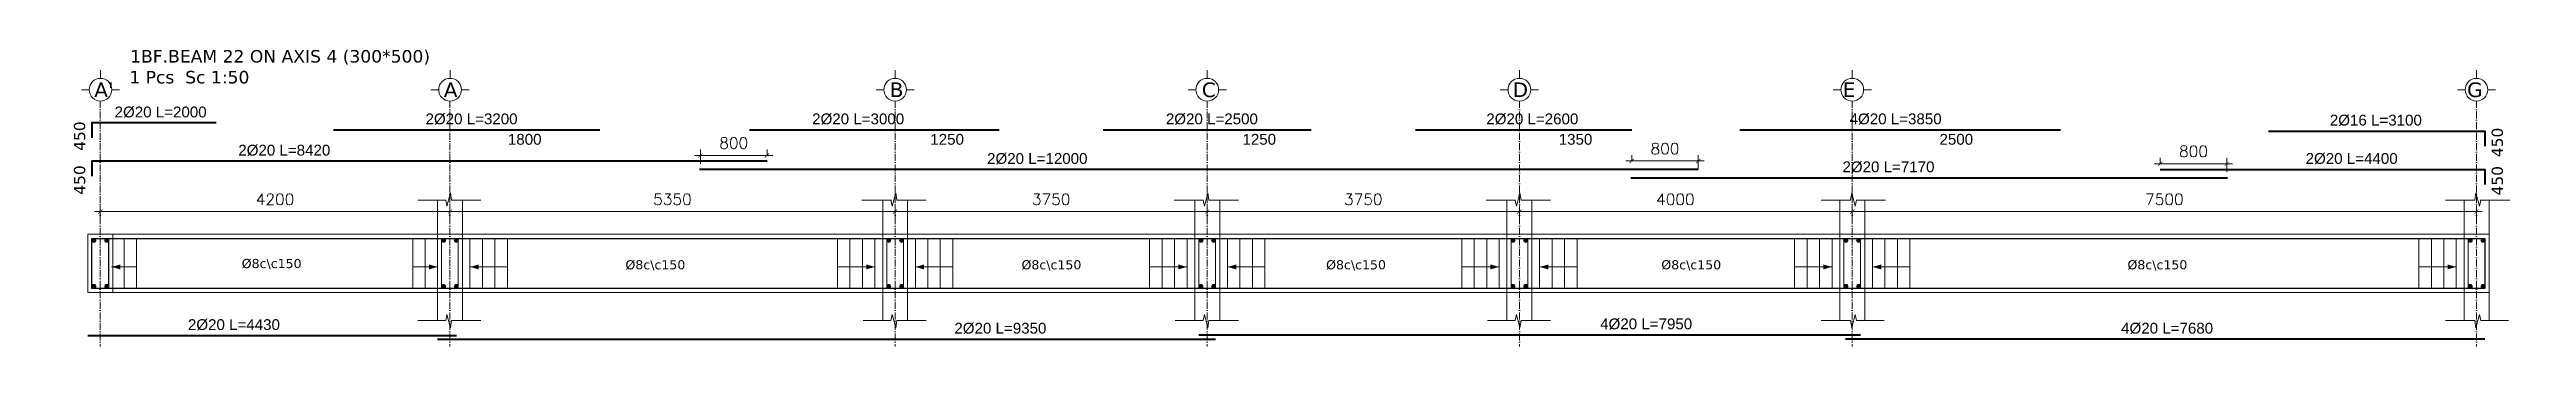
# Model space of a CAD drawing. Header units: inches. Extents: x -17020 to 43805, y -10194 to 123061.
# Drawn here: x -5493 to -2517, y 109737 to 110093 of the extents above; entities that cross this region are included whole.
import ezdxf

# ---------------------------------------------------------------- set-up
doc = ezdxf.new("R2010")
doc.units = ezdxf.units.IN
doc.header["$LTSCALE"] = 0.7
doc.header["$MEASUREMENT"] = 0
doc.linetypes.add('ACAD_ISO10W100', pattern=[18, 12, -3, 0, -3])
doc.layers.get('0').update_dxf_attribs({"lineweight": 13})
doc.layers.get('Defpoints').update_dxf_attribs({"lineweight": 5})
for name, color, linetype, lineweight in [('axis', 254, 'ACAD_ISO10W100', 9), ('BEAM FRAME', 5, 'Continuous', 18), ('COLUMN', 4, 'Continuous', 20), ('elevline', 30, 'Continuous', 20), ('FRAME 070', 5, 'Continuous', 60), ('hatch', 9, 'Continuous', 9), ('renforcment', 141, 'Continuous', 40), ('tex', 3, 'Continuous', 25), ('TEXT', 3, 'Continuous', 25), ('top rein. extension', 50, 'Continuous', 20), ('top renforcment', 7, 'Continuous', 40)]:
    doc.layers.add(name, color=color, linetype=linetype, lineweight=lineweight)
doc.styles.add('100', font='romans.shx', dxfattribs={"height": 13.5})
doc.styles.add('romanc', font='verdana.ttf', dxfattribs={"height": 250})
doc.styles.get("Standard").update_dxf_attribs({"font": 'arial.ttf', "height": 13})
doc.dimstyles.new('100', dxfattribs={"dimtxt": 13.5, "dimasz": 5, "dimexe": 7, "dimexo": 7, "dimgap": 8, "dimtad": 1, "dimdec": 0, "dimlfac": 10, "dimzin": 4, "dimdsep": 46, "dimtxsty": '100', "dimblk": 'ARCHTICK', "dimcen": 0.09, "dimdle": 7, "dimclrd": 1, "dimclre": 8, "dimclrt": 2, "dimadec": 0, "dimazin": 1, "dimtfac": 1, "dimtdec": 0, "dimtix": 1, "dimtofl": 0, "dimtmove": 0, "dimatfit": 3, "dimldrblk": 'ARCHTICK', "dimfxl": 0.18, "dimtolj": 1, "dimtzin": 0, "dimlwd": -1, "dimlwe": -1, "dimarcsym": 0})
doc.dimstyles.get("Standard").update_dxf_attribs({"dimtxt": 13, "dimasz": 5, "dimexe": 0.18, "dimexo": 0.0625, "dimgap": 6, "dimtad": 1, "dimdec": 0, "dimlfac": 10, "dimzin": 0, "dimdsep": 46, "dimtxsty": 'Standard', "dimblk": 'ARCHTICK', "dimcen": 0.09, "dimse1": 1, "dimse2": 1, "dimclrd": 1, "dimclre": 7, "dimclrt": 3, "dimadec": 0, "dimazin": 0, "dimtfac": 1, "dimtdec": 0, "dimtix": 1, "dimtofl": 0, "dimtmove": 0, "dimatfit": 3, "dimldrblk": 'ARCHTICK', "dimfxl": 1, "dimtolj": 1, "dimtzin": 0, "dimarcsym": 0})

msp = doc.modelspace()

# ---------------------------------------------------------------- texts
at = {"layer": 'tex', "style": 'romanc'}
for p in [(-5262.46, 109830.79, -33436.19), (-4801.42, 109829.26, -33436.19), (-4325.57, 109829.26, -33436.19), (-3959.59, 109829.26, -33436.19), (-3556.81, 109829.26, -33436.19), (-2996.76, 109829.26, -33436.19)]:
    msp.add_text('%%C8c\\c150', height=11, dxfattribs=at).set_placement(p)
at = {"layer": 'TEXT', "style": 'romanc'}
for s, height, p in [('1BF.BEAM 22 ON AXIS 4 (300*500)', 15, (-5396.48, 110077.75)), ("A'", 17.6, (-5439.68, 110036.22)), ('1 Pcs  Sc 1:50 ', 15, (-5397.5, 110052.66)), ('A', 17.6, (-5019.68, 110036.22)), ('B', 17.6, (-4483.95, 110036.22)), ('C', 17.6, (-4108.95, 110036.22)), ('D', 17.6, (-3735.47, 110036.22)), ('E', 17.6, (-3338.83, 110036.22)), ('G', 17.6, (-2588.76, 110036.22))]:
    msp.add_text(s, height=height, dxfattribs=at).set_placement(p)
for p in [(-5450.53, 109971.66, -73175.05), (-2545.68, 109964.09, -72957.14), (-5450.53, 109918.94, -73175.05), (-2545.68, 109918.03, -72957.14)]:
    msp.add_text('450', height=13.5, rotation=90, dxfattribs=at).set_placement(p)

# ---------------------------------------------------------------- blocks, each defined once
blk = doc.blocks.new('*D1797')
at = {"layer": 'Defpoints', "color": 0, "transparency": 16777216}
for p in [(-4712.3, 109949.2, -167.8), (-3512.4, 109949.2, 33.7), (-3512.4, 109949.2)]:
    blk.add_point(p, dxfattribs=at)
at = {"layer": 'TEXT', "color": 3, "transparency": 16777216, "insert": (-4306.6, 109962.2), "char_height": 13, "attachment_point": 5}
blk.add_mtext('\\A1;2%%C20 L=12000', dxfattribs=at)
blk = doc.blocks.new('_ArchTick')
at = {"color": 0, "linetype": 'ByBlock', "lineweight": 0, "const_width": 0.15}
blk.add_lwpolyline([(-0.5, -0.5), (0.5, 0.5)], dxfattribs=at)
blk = doc.blocks.new('*D1798')
at = {"color": 8, "transparency": 16777216}
for p, q in [((-5012.4, 109892.6), (-5012.4, 109905.6)), ((-4477.4, 109892.3), (-4477.4, 109905.6))]:
    blk.add_line(p, q, dxfattribs=at)
at = {"color": 1, "transparency": 16777216}
blk.add_line((-4470.4, 109898.6), (-5019.4, 109898.6), dxfattribs=at)
at = {"layer": 'Defpoints', "color": 0, "transparency": 16777216}
for p in [(-5012.4, 109898.6), (-5012.4, 109885.6), (-4477.4, 109885.3)]:
    blk.add_point(p, dxfattribs=at)
at = {"color": 1, "transparency": 16777216, "xscale": 5, "yscale": 5, "zscale": 5, "rotation": 180}
blk.add_blockref('_ArchTick', (-5012.4, 109898.6), dxfattribs=at)
at = {"color": 1, "transparency": 16777216, "xscale": 5, "yscale": 5, "zscale": 5}
blk.add_blockref('_ArchTick', (-4477.4, 109898.6), dxfattribs=at)
at = {"color": 2, "transparency": 16777216, "insert": (-4744.9, 109913.4), "char_height": 13.5, "attachment_point": 5, "style": '100'}
blk.add_mtext('\\A1;5350', dxfattribs=at)
blk = doc.blocks.new('*D1799')
at = {"layer": 'Defpoints', "color": 0, "transparency": 16777216}
for p in [(-5473.4, 109959.2, -218.5), (-4631.3, 109959.2, -157.8), (-4631.3, 109959.2)]:
    blk.add_point(p, dxfattribs=at)
at = {"layer": 'TEXT', "color": 3, "transparency": 16777216, "insert": (-5211.3, 109972.2), "char_height": 13, "attachment_point": 5}
blk.add_mtext('\\A1;2%%C20 L=8420', dxfattribs=at)
blk = doc.blocks.new('*D1820')
at = {"color": 1, "transparency": 16777216}
blk.add_line((-4718.3, 109966.2), (-4624.3, 109966.2), dxfattribs=at)
at = {"color": 8, "transparency": 16777216}
for p, q in [((-4711.3, 109956.2), (-4711.3, 109973.2)), ((-4631.3, 109966.2), (-4631.3, 109973.2))]:
    blk.add_line(p, q, dxfattribs=at)
at = {"layer": 'Defpoints', "color": 0, "transparency": 16777216}
for p in [(-4631.3, 109966.2), (-4711.3, 109949.2), (-4631.3, 109959.2)]:
    blk.add_point(p, dxfattribs=at)
at = {"color": 1, "transparency": 16777216, "xscale": 5, "yscale": 5, "zscale": 5, "rotation": 180}
blk.add_blockref('_ArchTick', (-4711.3, 109966.2), dxfattribs=at)
at = {"color": 1, "transparency": 16777216, "xscale": 5, "yscale": 5, "zscale": 5}
blk.add_blockref('_ArchTick', (-4631.3, 109966.2), dxfattribs=at)
at = {"color": 2, "transparency": 16777216, "insert": (-4671.3, 109981), "char_height": 13.5, "attachment_point": 5, "style": '100'}
blk.add_mtext('\\A1;800', dxfattribs=at)
blk = doc.blocks.new('*D1800')
at = {"color": 8, "transparency": 16777216}
for p, q in [((-4102.4, 109892), (-4102.4, 109905.6)), ((-3727.4, 109889.7), (-3727.4, 109905.6))]:
    blk.add_line(p, q, dxfattribs=at)
at = {"color": 1, "transparency": 16777216}
blk.add_line((-4109.4, 109898.6), (-3720.4, 109898.6), dxfattribs=at)
at = {"layer": 'Defpoints', "color": 0, "transparency": 16777216}
for p in [(-4102.4, 109885), (-3727.4, 109898.6), (-3727.4, 109882.7)]:
    blk.add_point(p, dxfattribs=at)
at = {"color": 1, "transparency": 16777216, "xscale": 5, "yscale": 5, "zscale": 5, "rotation": 180}
blk.add_blockref('_ArchTick', (-4102.4, 109898.6), dxfattribs=at)
at = {"color": 1, "transparency": 16777216, "xscale": 5, "yscale": 5, "zscale": 5}
blk.add_blockref('_ArchTick', (-3727.4, 109898.6), dxfattribs=at)
at = {"color": 2, "transparency": 16777216, "insert": (-3914.9, 109913.4), "char_height": 13.5, "attachment_point": 5, "style": '100'}
blk.add_mtext('\\A1;3750', dxfattribs=at)
blk = doc.blocks.new('*D1801')
at = {"layer": 'Defpoints', "color": 0, "transparency": 16777216}
for p in [(-4112.4, 109750.5, -37100.9), (-4112.4, 109750.5), (-3317.4, 109750.5, -13652.7)]:
    blk.add_point(p, dxfattribs=at)
at = {"layer": 'TEXT', "color": 3, "transparency": 16777216, "insert": (-3575, 109763.5), "char_height": 13, "attachment_point": 5}
blk.add_mtext('\\A1;4%%C20 L=7950', dxfattribs=at)
blk = doc.blocks.new('*D1802')
at = {"color": 8, "transparency": 16777216}
for p, q in [((-5432.4, 109892.3), (-5432.4, 109905.6)), ((-5012.4, 109892.5), (-5012.4, 109905.6))]:
    blk.add_line(p, q, dxfattribs=at)
at = {"color": 1, "transparency": 16777216}
blk.add_line((-5439.4, 109898.6), (-5005.4, 109898.6), dxfattribs=at)
at = {"layer": 'Defpoints', "color": 0, "transparency": 16777216}
for p in [(-5432.4, 109885.3), (-5012.4, 109898.6), (-5012.4, 109885.5)]:
    blk.add_point(p, dxfattribs=at)
at = {"color": 1, "transparency": 16777216, "xscale": 5, "yscale": 5, "zscale": 5, "rotation": 180}
blk.add_blockref('_ArchTick', (-5432.4, 109898.6), dxfattribs=at)
at = {"color": 1, "transparency": 16777216, "xscale": 5, "yscale": 5, "zscale": 5}
blk.add_blockref('_ArchTick', (-5012.4, 109898.6), dxfattribs=at)
at = {"color": 2, "transparency": 16777216, "insert": (-5222.4, 109913.4), "char_height": 13.5, "attachment_point": 5, "style": '100'}
blk.add_mtext('\\A1;4200', dxfattribs=at)
blk = doc.blocks.new('*D1803')
at = {"layer": 'Defpoints', "color": 0, "transparency": 16777216}
for p in [(-5027.4, 109745.3, -37100.9), (-5027.4, 109745.3), (-4092.4, 109745.3, -13652.7)]:
    blk.add_point(p, dxfattribs=at)
at = {"layer": 'TEXT', "color": 3, "transparency": 16777216, "insert": (-4350.9, 109758.3), "char_height": 13, "attachment_point": 5}
blk.add_mtext('\\A1;2%%C20 L=9350', dxfattribs=at)
blk = doc.blocks.new('*D1804')
at = {"color": 8, "transparency": 16777216}
for p, q in [((-4477.4, 109892.3), (-4477.4, 109905.6)), ((-4102.4, 109891.1), (-4102.4, 109905.6))]:
    blk.add_line(p, q, dxfattribs=at)
at = {"color": 1, "transparency": 16777216}
blk.add_line((-4484.4, 109898.6), (-4095.4, 109898.6), dxfattribs=at)
at = {"layer": 'Defpoints', "color": 0, "transparency": 16777216}
for p in [(-4477.4, 109885.3), (-4102.4, 109898.6), (-4102.4, 109884.1)]:
    blk.add_point(p, dxfattribs=at)
at = {"color": 1, "transparency": 16777216, "xscale": 5, "yscale": 5, "zscale": 5, "rotation": 180}
blk.add_blockref('_ArchTick', (-4477.4, 109898.6), dxfattribs=at)
at = {"color": 1, "transparency": 16777216, "xscale": 5, "yscale": 5, "zscale": 5}
blk.add_blockref('_ArchTick', (-4102.4, 109898.6), dxfattribs=at)
at = {"color": 2, "transparency": 16777216, "insert": (-4289.9, 109913.4), "char_height": 13.5, "attachment_point": 5, "style": '100'}
blk.add_mtext('\\A1;3750', dxfattribs=at)
blk = doc.blocks.new('*D1805')
at = {"layer": 'Defpoints', "color": 0, "transparency": 16777216}
for p in [(-3593.4, 109939.2, 24.9), (-3593.4, 109939.2), (-2876.4, 109939.2, -167.8)]:
    blk.add_point(p, dxfattribs=at)
at = {"layer": 'TEXT', "color": 3, "transparency": 16777216, "insert": (-3283.9, 109952.2), "char_height": 13, "attachment_point": 5}
blk.add_mtext('\\A1;2%%C20 L=7170', dxfattribs=at)
blk = doc.blocks.new('*D1806')
at = {"layer": 'Defpoints', "color": 0, "transparency": 16777216}
for p in [(-2957.4, 109949.2, -157.8), (-2957.4, 109949.2), (-2517.4, 109949.2, -0.6)]:
    blk.add_point(p, dxfattribs=at)
at = {"layer": 'TEXT', "color": 3, "transparency": 16777216, "insert": (-2727.4, 109962.2), "char_height": 13, "attachment_point": 5}
blk.add_mtext('\\A1;2%%C20 L=4400', dxfattribs=at)
blk = doc.blocks.new('*D1821')
at = {"color": 8, "transparency": 16777216}
for p, q in [((-2957.4, 109956.2), (-2957.4, 109963.2)), ((-2877.4, 109946.2), (-2877.4, 109963.2))]:
    blk.add_line(p, q, dxfattribs=at)
at = {"color": 1, "transparency": 16777216}
blk.add_line((-2870.4, 109956.2), (-2964.4, 109956.2), dxfattribs=at)
at = {"layer": 'Defpoints', "color": 0, "transparency": 16777216}
for p in [(-2957.4, 109956.2), (-2957.4, 109949.2), (-2877.4, 109939.2)]:
    blk.add_point(p, dxfattribs=at)
at = {"color": 1, "transparency": 16777216, "xscale": 5, "yscale": 5, "zscale": 5, "rotation": 180}
blk.add_blockref('_ArchTick', (-2957.4, 109956.2), dxfattribs=at)
at = {"color": 1, "transparency": 16777216, "xscale": 5, "yscale": 5, "zscale": 5}
blk.add_blockref('_ArchTick', (-2877.4, 109956.2), dxfattribs=at)
at = {"color": 2, "transparency": 16777216, "insert": (-2917.4, 109971), "char_height": 13.5, "attachment_point": 5, "style": '100'}
blk.add_mtext('\\A1;800', dxfattribs=at)
blk = doc.blocks.new('*D1807')
at = {"color": 8, "transparency": 16777216}
for p, q in [((-3327.4, 109889.7), (-3327.4, 109905.6)), ((-2577.4, 109891.1), (-2577.4, 109905.6))]:
    blk.add_line(p, q, dxfattribs=at)
at = {"color": 1, "transparency": 16777216}
blk.add_line((-2570.4, 109898.6), (-3334.4, 109898.6), dxfattribs=at)
at = {"layer": 'Defpoints', "color": 0, "transparency": 16777216}
for p in [(-3327.4, 109898.6), (-3327.4, 109882.7), (-2577.4, 109884.1)]:
    blk.add_point(p, dxfattribs=at)
at = {"color": 1, "transparency": 16777216, "xscale": 5, "yscale": 5, "zscale": 5, "rotation": 180}
blk.add_blockref('_ArchTick', (-3327.4, 109898.6), dxfattribs=at)
at = {"color": 1, "transparency": 16777216, "xscale": 5, "yscale": 5, "zscale": 5}
blk.add_blockref('_ArchTick', (-2577.4, 109898.6), dxfattribs=at)
at = {"color": 2, "transparency": 16777216, "insert": (-2952.4, 109913.4), "char_height": 13.5, "attachment_point": 5, "style": '100'}
blk.add_mtext('\\A1;7500', dxfattribs=at)
blk = doc.blocks.new('*D1808')
at = {"layer": 'Defpoints', "color": 0, "transparency": 16777216}
for p in [(-3335.4, 109745.3, -13652.7), (-2567.4, 109745.3, -49467.8), (-2567.4, 109745.3)]:
    blk.add_point(p, dxfattribs=at)
at = {"layer": 'TEXT', "color": 3, "transparency": 16777216, "insert": (-2949.1, 109758.3), "char_height": 13, "attachment_point": 5}
blk.add_mtext('\\A1;4%%C20 L=7680', dxfattribs=at)
blk = doc.blocks.new('*D1809')
at = {"layer": 'Defpoints', "color": 0, "transparency": 16777216}
for p in [(-4227.4, 109996.8, -203.1), (-4227.4, 109996.8), (-3977.4, 109996.8, -189.9)]:
    blk.add_point(p, dxfattribs=at)
at = {"layer": 'TEXT', "color": 3, "transparency": 16777216, "insert": (-4096.8, 110009.8), "char_height": 13, "attachment_point": 5}
blk.add_mtext('\\A1;2%%C20 L=2500', dxfattribs=at)
blk = doc.blocks.new('*D1810')
at = {"layer": 'Defpoints', "color": 0, "transparency": 16777216}
for p in [(-4102.4, 109995.2), (-3977.4, 109995.2), (-3977.4, 109972.8)]:
    blk.add_point(p, dxfattribs=at)
at = {"layer": 'TEXT', "color": 3, "transparency": 16777216, "insert": (-4039.9, 109985.4), "char_height": 13, "attachment_point": 5}
blk.add_mtext('\\A1;1250', dxfattribs=at)
blk = doc.blocks.new('*D1811')
at = {"color": 8, "transparency": 16777216}
for p, q in [((-3727.4, 109889.7), (-3727.4, 109905.6)), ((-3327.4, 109891.1), (-3327.4, 109905.6))]:
    blk.add_line(p, q, dxfattribs=at)
at = {"color": 1, "transparency": 16777216}
blk.add_line((-3320.4, 109898.6), (-3734.4, 109898.6), dxfattribs=at)
at = {"layer": 'Defpoints', "color": 0, "transparency": 16777216}
for p in [(-3727.4, 109898.6), (-3727.4, 109882.7), (-3327.4, 109884.1)]:
    blk.add_point(p, dxfattribs=at)
at = {"color": 1, "transparency": 16777216, "xscale": 5, "yscale": 5, "zscale": 5, "rotation": 180}
blk.add_blockref('_ArchTick', (-3727.4, 109898.6), dxfattribs=at)
at = {"color": 1, "transparency": 16777216, "xscale": 5, "yscale": 5, "zscale": 5}
blk.add_blockref('_ArchTick', (-3327.4, 109898.6), dxfattribs=at)
at = {"color": 2, "transparency": 16777216, "insert": (-3539.9, 109913.4), "char_height": 13.5, "attachment_point": 5, "style": '100'}
blk.add_mtext('\\A1;4000', dxfattribs=at)
blk = doc.blocks.new('*D1812')
at = {"layer": 'Defpoints', "color": 0, "transparency": 16777216}
for p in [(-3462.4, 109996.8, -203.1), (-3462.4, 109996.8), (-3077.4, 109996.8, -189.9)]:
    blk.add_point(p, dxfattribs=at)
at = {"layer": 'TEXT', "color": 3, "transparency": 16777216, "insert": (-3275.3, 110009.8), "char_height": 13, "attachment_point": 5}
blk.add_mtext('\\A1;4%%C20 L=3850', dxfattribs=at)
blk = doc.blocks.new('*D1813')
at = {"layer": 'Defpoints', "color": 0, "transparency": 16777216}
for p in [(-3327.4, 109995.2), (-3077.4, 109995.2), (-3077.4, 109972.8)]:
    blk.add_point(p, dxfattribs=at)
at = {"layer": 'TEXT', "color": 3, "transparency": 16777216, "insert": (-3202.4, 109985.4), "char_height": 13, "attachment_point": 5}
blk.add_mtext('\\A1;2500', dxfattribs=at)
blk = doc.blocks.new('*D1814')
at = {"color": 8, "transparency": 16777216}
for p, q in [((-3592.4, 109959.5), (-3592.4, 109966.5)), ((-3512.4, 109949.5), (-3512.4, 109966.5))]:
    blk.add_line(p, q, dxfattribs=at)
at = {"color": 1, "transparency": 16777216}
blk.add_line((-3505.4, 109959.5), (-3599.4, 109959.5), dxfattribs=at)
at = {"layer": 'Defpoints', "color": 0, "transparency": 16777216}
for p in [(-3592.4, 109959.5), (-3592.4, 109952.5), (-3512.4, 109942.5)]:
    blk.add_point(p, dxfattribs=at)
at = {"color": 1, "transparency": 16777216, "xscale": 5, "yscale": 5, "zscale": 5, "rotation": 180}
blk.add_blockref('_ArchTick', (-3592.4, 109959.5), dxfattribs=at)
at = {"color": 1, "transparency": 16777216, "xscale": 5, "yscale": 5, "zscale": 5}
blk.add_blockref('_ArchTick', (-3512.4, 109959.5), dxfattribs=at)
at = {"color": 2, "transparency": 16777216, "insert": (-3552.4, 109974.2), "char_height": 13.5, "attachment_point": 5, "style": '100'}
blk.add_mtext('\\A1;800', dxfattribs=at)
blk = doc.blocks.new('*D1815')
at = {"layer": 'Defpoints', "color": 0, "transparency": 16777216}
for p in [(-2827.4, 109995.3, -199.4), (-2827.4, 109995.3), (-2517.4, 109995.3, -0.6)]:
    blk.add_point(p, dxfattribs=at)
at = {"layer": 'TEXT', "color": 3, "transparency": 16777216, "insert": (-2698.3, 110008.3), "char_height": 13, "attachment_point": 5}
blk.add_mtext('\\A1;2%%C16 L=3100', dxfattribs=at)
blk = doc.blocks.new('*D1816')
at = {"layer": 'Defpoints', "color": 0, "transparency": 16777216}
for p in [(-3852.4, 109996.8, -203.1), (-3852.4, 109996.8), (-3592.4, 109996.8, -189.9)]:
    blk.add_point(p, dxfattribs=at)
at = {"layer": 'TEXT', "color": 3, "transparency": 16777216, "insert": (-3711.8, 110009.8), "char_height": 13, "attachment_point": 5}
blk.add_mtext('\\A1;2%%C20 L=2600', dxfattribs=at)
blk = doc.blocks.new('*D1817')
at = {"layer": 'Defpoints', "color": 0, "transparency": 16777216}
for p in [(-3727.4, 109995.2), (-3592.4, 109995.2), (-3592.4, 109972.8)]:
    blk.add_point(p, dxfattribs=at)
at = {"layer": 'TEXT', "color": 3, "transparency": 16777216, "insert": (-3659.9, 109985.4), "char_height": 13, "attachment_point": 5}
blk.add_mtext('\\A1;1350', dxfattribs=at)
blk = doc.blocks.new('*D1818')
at = {"layer": 'Defpoints', "color": 0, "transparency": 16777216}
for p in [(-4652.4, 109996.8, -203.1), (-4652.4, 109996.8), (-4352.4, 109996.8, -189.9)]:
    blk.add_point(p, dxfattribs=at)
at = {"layer": 'TEXT', "color": 3, "transparency": 16777216, "insert": (-4521.8, 110009.8), "char_height": 13, "attachment_point": 5}
blk.add_mtext('\\A1;2%%C20 L=3000', dxfattribs=at)
blk = doc.blocks.new('*D1819')
at = {"layer": 'Defpoints', "color": 0, "transparency": 16777216}
for p in [(-4477.4, 109995.2), (-4352.4, 109995.2), (-4352.4, 109972.8)]:
    blk.add_point(p, dxfattribs=at)
at = {"layer": 'TEXT', "color": 3, "transparency": 16777216, "insert": (-4414.9, 109985.4), "char_height": 13, "attachment_point": 5}
blk.add_mtext('\\A1;1250', dxfattribs=at)
blk = doc.blocks.new('*D1793')
at = {"layer": 'Defpoints', "color": 0, "transparency": 16777216}
for p in [(-5493.4, 110005.1, -218.5), (-5293.4, 110005.1, -157.8), (-5293.4, 110005.1)]:
    blk.add_point(p, dxfattribs=at)
at = {"layer": 'TEXT', "color": 3, "transparency": 16777216, "insert": (-5359.9, 110018.1), "char_height": 13, "attachment_point": 5}
blk.add_mtext('\\A1;2%%C20 L=2000', dxfattribs=at)
blk = doc.blocks.new('*D1794')
at = {"layer": 'Defpoints', "color": 0, "transparency": 16777216}
for p in [(-5152.4, 109996.8, -203.1), (-5152.4, 109996.8), (-4832.4, 109996.8, -189.9)]:
    blk.add_point(p, dxfattribs=at)
at = {"layer": 'TEXT', "color": 3, "transparency": 16777216, "insert": (-4986.3, 110009.8), "char_height": 13, "attachment_point": 5}
blk.add_mtext('\\A1;2%%C20 L=3200', dxfattribs=at)
blk = doc.blocks.new('*D1795')
at = {"layer": 'Defpoints', "color": 0, "transparency": 16777216}
for p in [(-5012.4, 109995.2), (-4832.4, 109995.2), (-4832.4, 109972.8)]:
    blk.add_point(p, dxfattribs=at)
at = {"layer": 'TEXT', "color": 3, "transparency": 16777216, "insert": (-4922.4, 109985.4), "char_height": 13, "attachment_point": 5}
blk.add_mtext('\\A1;1800', dxfattribs=at)
blk = doc.blocks.new('*D1796')
at = {"layer": 'Defpoints', "color": 0, "transparency": 16777216}
for p in [(-5447.4, 109749.6, -37100.9), (-5447.4, 109749.6), (-5004.4, 109749.6, -13652.7)]:
    blk.add_point(p, dxfattribs=at)
at = {"layer": 'TEXT', "color": 3, "transparency": 16777216, "insert": (-5271.8, 109762.6), "char_height": 13, "attachment_point": 5}
blk.add_mtext('\\A1;2%%C20 L=4430', dxfattribs=at)

# ---------------------------------------------------------------- dimensions: what is measured, and where the dimension line sits
dim = msp.add_linear_dim(base=(-4631.33, 109966.21), p1=(-4711.33, 109949.21), p2=(-4631.33, 109959.21), angle=180, dimstyle='100')
dim.commit()
dim.dimension.update_dxf_attribs({"geometry": '*D1820', "text_midpoint": (-4671.33, 109980.96)})
for base, p1, p2, picture, middle in [((-3592.35, 109959.47), (-3512.35, 109942.47), (-3592.35, 109952.47), '*D1814', (-3552.35, 109974.22)), ((-2957.38, 109956.21), (-2877.38, 109939.21), (-2957.38, 109949.21), '*D1821', (-2917.38, 109970.96))]:
    dim = msp.add_linear_dim(base=base, p1=p1, p2=p2, dimstyle='100')
    dim.commit()
    dim.dimension.update_dxf_attribs({"geometry": picture, "text_midpoint": middle})
for base, p1, p2, picture, middle in [((-5012.35, 109898.63), (-5432.35, 109885.31), (-5012.35, 109885.52), '*D1802', (-5222.35, 109898.63)), ((-4102.35, 109898.63), (-4477.35, 109885.28), (-4102.35, 109884.06), '*D1804', (-4289.85, 109898.63)), ((-3727.35, 109898.63), (-4102.35, 109885.04), (-3727.35, 109882.72), '*D1800', (-3914.85, 109898.63))]:
    dim = msp.add_linear_dim(base=base, p1=p1, p2=p2, dimstyle='100')
    dim.commit()
    dim.dimension.update_dxf_attribs({"geometry": picture, "text_midpoint": middle, "dimtype": 160})
for base, p1, p2, picture, middle in [((-5012.35, 109898.63), (-4477.35, 109885.28), (-5012.35, 109885.63), '*D1798', (-4744.85, 109898.63)), ((-3727.35, 109898.63), (-3327.35, 109884.06), (-3727.35, 109882.72), '*D1811', (-3539.85, 109898.63)), ((-3327.35, 109898.63), (-2577.35, 109884.06), (-3327.35, 109882.72), '*D1807', (-2952.35, 109898.63))]:
    dim = msp.add_linear_dim(base=base, p1=p1, p2=p2, angle=180, dimstyle='100')
    dim.commit()
    dim.dimension.update_dxf_attribs({"geometry": picture, "text_midpoint": middle, "dimtype": 160})
at = {"layer": 'TEXT'}
for base, p1, p2, angle, text, picture, middle in [((-5293.35, 110005.13), (-5493.35, 110005.13, -218.54), (-5293.35, 110005.13, -157.78), 0, '2%%C20 L=<>', '*D1793', (-5359.87, 110005.13)), ((-5152.35, 109996.76), (-4832.35, 109996.76, -189.88), (-5152.35, 109996.76, -203.15), 180, '2%%C20 L=<>', '*D1794', (-4986.29, 109996.76)), ((-4652.35, 109996.76), (-4352.35, 109996.76, -189.88), (-4652.35, 109996.76, -203.15), 180, '2%%C20 L=<>', '*D1818', (-4521.79, 109996.76)), ((-4227.35, 109996.76), (-3977.35, 109996.76, -189.88), (-4227.35, 109996.76, -203.15), 180, '2%%C20 L=<>', '*D1809', (-4096.79, 109996.76)), ((-3852.35, 109996.76), (-3592.35, 109996.76, -189.88), (-3852.35, 109996.76, -203.15), 180, '2%%C20 L=<>', '*D1816', (-3711.79, 109996.76)), ((-3462.35, 109996.76), (-3077.35, 109996.76, -189.88), (-3462.35, 109996.76, -203.15), 180, '4%%C20 L=<>', '*D1812', (-3275.31, 109996.76)), ((-2827.35, 109995.26), (-2517.35, 109995.26, -0.63), (-2827.35, 109995.26, -199.41), 180, '2%%C16 L=<>', '*D1815', (-2698.25, 109995.26)), ((-4631.33, 109959.21), (-5473.35, 109959.21, -218.54), (-4631.33, 109959.21, -157.78), 0, '2%%C20 L=<>', '*D1799', (-5211.32, 109959.21)), ((-3512.35, 109949.21), (-4712.33, 109949.21, -167.76), (-3512.35, 109949.21, 33.73), 0, '2%%C20 L=<>', '*D1797', (-4306.57, 109949.21)), ((-3593.35, 109939.21), (-2876.38, 109939.21, -167.76), (-3593.35, 109939.21, 24.95), 180, '2%%C20 L=<>', '*D1805', (-3283.93, 109939.21)), ((-2957.38, 109949.21), (-2517.35, 109949.21, -0.63), (-2957.38, 109949.21, -157.78), 180, '2%%C20 L=<>', '*D1806', (-2727.4, 109949.21)), ((-5447.35, 109749.61, 12366.96), (-5004.35, 109749.61, -1285.72), (-5447.35, 109749.61, -24733.92), 180, '2%%C20 L=<>', '*D1796', (-5271.77, 109749.61, 12366.96)), ((-5027.35, 109745.34, 12366.96), (-4092.35, 109745.34, -1285.72), (-5027.35, 109745.34, -24733.92), 180, '2%%C20 L=<>', '*D1803', (-4350.92, 109745.34, 12366.96)), ((-4112.35, 109750.45, 12366.96), (-3317.35, 109750.45, -1285.72), (-4112.35, 109750.45, -24733.92), 180, '4%%C20 L=<>', '*D1801', (-3575.04, 109750.45, 12366.96)), ((-2567.35, 109745.34, 12366.96), (-3335.35, 109745.34, -1285.72), (-2567.35, 109745.34, -37100.88), 0, '4%%C20 L=<>', '*D1808', (-2949.1, 109745.34, 12366.96))]:
    dim = msp.add_linear_dim(base=base, p1=p1, p2=p2, angle=angle, text=text, dimstyle='Standard', override={"dimsd1": 1, "dimsd2": 1, "dimfxl": 0.1, "dimfxlon": 1}, dxfattribs=at)
    dim.commit()
    dim.dimension.update_dxf_attribs({"geometry": picture, "text_midpoint": middle, "dimtype": 161})
for base, p1, p2, picture, middle in [((-4832.35, 109972.8), (-5012.35, 109995.2), (-4832.35, 109995.2), '*D1795', (-4922.35, 109985.44)), ((-4352.35, 109972.8), (-4477.35, 109995.2), (-4352.35, 109995.2), '*D1819', (-4414.85, 109985.44)), ((-3977.35, 109972.8), (-4102.35, 109995.2), (-3977.35, 109995.2), '*D1810', (-4039.85, 109985.44)), ((-3592.35, 109972.8), (-3727.35, 109995.2), (-3592.35, 109995.2), '*D1817', (-3659.85, 109985.45)), ((-3077.35, 109972.8), (-3327.35, 109995.2), (-3077.35, 109995.2), '*D1813', (-3202.35, 109985.44))]:
    dim = msp.add_linear_dim(base=base, p1=p1, p2=p2, dimstyle='Standard', override={"dimsd1": 1, "dimsd2": 1, "dimfxl": 0.1, "dimfxlon": 1}, dxfattribs=at)
    dim.commit()
    dim.dimension.update_dxf_attribs({"geometry": picture, "text_midpoint": middle})

# ---------------------------------------------------------------- hatches: boundary and pattern name
at = {"layer": 'elevline'}
for points in [[(-5437.6, 109863.95, 1), (-5442.35, 109863.95, 1)], [(-5427.11, 109863.95, -1), (-5422.35, 109863.95, -1)], [(-5017.6, 109863.95, 1), (-5022.35, 109863.95, 1)], [(-5007.11, 109863.95, -1), (-5002.35, 109863.95, -1)], [(-4482.6, 109863.95, 1), (-4487.35, 109863.95, 1)], [(-4472.11, 109863.95, -1), (-4467.35, 109863.95, -1)], [(-4107.6, 109863.95, 1), (-4112.35, 109863.95, 1)], [(-4097.11, 109863.95, -1), (-4092.35, 109863.95, -1)], [(-3732.6, 109863.95, 1), (-3737.35, 109863.95, 1)], [(-3722.11, 109863.95, -1), (-3717.35, 109863.95, -1)], [(-3332.6, 109863.95, 1), (-3337.35, 109863.95, 1)], [(-3322.11, 109863.95, -1), (-3317.35, 109863.95, -1)], [(-2582.6, 109863.95, 1), (-2587.35, 109863.95, 1)], [(-2572.11, 109863.95, -1), (-2567.35, 109863.95, -1)], [(-5437.6, 109808.71, -1), (-5442.35, 109808.71, -1)], [(-5427.11, 109808.71, 1), (-5422.35, 109808.71, 1)], [(-5017.6, 109808.71, -1), (-5022.35, 109808.71, -1)], [(-5007.11, 109808.71, 1), (-5002.35, 109808.71, 1)], [(-4482.6, 109808.71, -1), (-4487.35, 109808.71, -1)], [(-4472.11, 109808.71, 1), (-4467.35, 109808.71, 1)], [(-4107.6, 109808.71, -1), (-4112.35, 109808.71, -1)], [(-4097.11, 109808.71, 1), (-4092.35, 109808.71, 1)], [(-3732.6, 109808.71, -1), (-3737.35, 109808.71, -1)], [(-3722.11, 109808.71, 1), (-3717.35, 109808.71, 1)], [(-3332.6, 109808.71, -1), (-3337.35, 109808.71, -1)], [(-3322.11, 109808.71, 1), (-3317.35, 109808.71, 1)], [(-2582.6, 109808.71, -1), (-2587.35, 109808.71, -1)], [(-2572.11, 109808.71, 1), (-2567.35, 109808.71, 1)]]:
    msp.add_hatch(color=256, dxfattribs=at).paths.add_polyline_path(points)

# ---------------------------------------------------------------- linework, layer by layer
at = {"layer": 'axis'}
for p, q in [((-5432.35, 110031.52), (-5432.35, 109736.59)), ((-5012.35, 110031.52), (-5012.35, 109736.59)), ((-4477.35, 110031.52), (-4477.35, 109736.59)), ((-4102.35, 110031.52), (-4102.35, 109736.59)), ((-3727.35, 110031.52), (-3727.35, 109736.59)), ((-3727.35, 110031.52), (-3727.35, 109736.59)), ((-3327.35, 110031.52), (-3327.35, 109736.59)), ((-3327.35, 110031.52), (-3327.35, 109736.59)), ((-2577.35, 110031.52), (-2577.35, 109736.59))]:
    msp.add_line(p, q, dxfattribs=at)
at = {"layer": 'BEAM FRAME', "elevation": 217.91}
msp.add_lwpolyline([(-2562.35, 109801.33), (-5447.35, 109801.33), (-5447.35, 109871.33), (-2562.35, 109871.33)], close=True, dxfattribs=at)
at = {"layer": 'COLUMN', "lineweight": 20}
for p, q in [((-5027.35, 109912.26, 217.91), (-5027.35, 109871.33, 217.91)), ((-4997.35, 109912.26, 217.91), (-4997.35, 109871.33, 217.91)), ((-4492.35, 109912.26, 217.91), (-4492.35, 109871.33, 217.91)), ((-4462.35, 109912.26, 217.91), (-4462.35, 109871.33, 217.91)), ((-4117.35, 109912.26, 217.91), (-4117.35, 109871.33, 217.91)), ((-4087.35, 109912.26, 217.91), (-4087.35, 109871.33, 217.91)), ((-3742.35, 109912.26, 217.91), (-3742.35, 109871.33, 217.91)), ((-3712.35, 109912.26, 217.91), (-3712.35, 109871.33, 217.91)), ((-3342.35, 109912.26, 217.91), (-3342.35, 109871.33, 217.91)), ((-3312.35, 109912.26, 217.91), (-3312.35, 109871.33, 217.91)), ((-2592.35, 109912.26, 217.91), (-2592.35, 109871.33, 217.91)), ((-2562.35, 109912.26, 217.91), (-2562.35, 109871.33, 217.91)), ((-5027.35, 109767.9, 217.91), (-5027.35, 109801.33, 217.91)), ((-4997.35, 109767.9, 217.91), (-4997.35, 109801.33, 217.91)), ((-4492.35, 109767.9, 217.91), (-4492.35, 109801.33, 217.91)), ((-4462.35, 109767.9, 217.91), (-4462.35, 109801.33, 217.91)), ((-4117.35, 109767.9, 217.91), (-4117.35, 109801.33, 217.91)), ((-4087.35, 109767.9, 217.91), (-4087.35, 109801.33, 217.91)), ((-3742.35, 109767.9, 217.91), (-3742.35, 109801.33, 217.91)), ((-3712.35, 109767.9, 217.91), (-3712.35, 109801.33, 217.91)), ((-3342.35, 109767.9, 217.91), (-3342.35, 109801.33, 217.91)), ((-3312.35, 109767.9, 217.91), (-3312.35, 109801.33, 217.91)), ((-2592.35, 109767.9, 217.91), (-2592.35, 109801.33, 217.91)), ((-2562.35, 109767.9, 217.91), (-2562.35, 109801.33, 217.91))]:
    msp.add_line(p, q, dxfattribs=at)
at = {"layer": 'elevline'}
for p, q in [((-5422.31, 109806.33), (-5422.31, 109866.33)), ((-5403.85, 109806.33), (-5403.85, 109866.33)), ((-5388.85, 109806.33), (-5388.85, 109866.33)), ((-5056.85, 109806.33), (-5056.85, 109866.33)), ((-5041.85, 109806.33), (-5041.85, 109866.33)), ((-5002.31, 109806.33), (-5002.31, 109866.33)), ((-4988.24, 109806.33), (-4988.24, 109866.33)), ((-4973.28, 109806.33), (-4973.28, 109866.33)), ((-4958.28, 109806.33), (-4958.28, 109866.33)), ((-4943.28, 109806.33), (-4943.28, 109866.33)), ((-4546.62, 109806.33), (-4546.62, 109866.33)), ((-4531.62, 109806.33), (-4531.62, 109866.33)), ((-4516.62, 109806.33), (-4516.62, 109866.33)), ((-4501.67, 109806.33), (-4501.67, 109866.33)), ((-4453.04, 109806.33), (-4453.04, 109866.33)), ((-4438.08, 109806.33), (-4438.08, 109866.33)), ((-4423.08, 109806.33), (-4423.08, 109866.33)), ((-4408.08, 109806.33), (-4408.08, 109866.33)), ((-4171.62, 109806.33), (-4171.62, 109866.33)), ((-4156.62, 109806.33), (-4156.62, 109866.33)), ((-4141.62, 109806.33), (-4141.62, 109866.33)), ((-4126.67, 109806.33), (-4126.67, 109866.33)), ((-4078.04, 109806.33), (-4078.04, 109866.33)), ((-4063.08, 109806.33), (-4063.08, 109866.33)), ((-4048.08, 109806.33), (-4048.08, 109866.33)), ((-4033.08, 109806.33), (-4033.08, 109866.33)), ((-3796.62, 109806.33), (-3796.62, 109866.33)), ((-3781.62, 109806.33), (-3781.62, 109866.33)), ((-3766.62, 109806.33), (-3766.62, 109866.33)), ((-3751.67, 109806.33), (-3751.67, 109866.33)), ((-3703.04, 109806.33), (-3703.04, 109866.33)), ((-3688.08, 109806.33), (-3688.08, 109866.33)), ((-3673.08, 109806.33), (-3673.08, 109866.33)), ((-3658.08, 109806.33), (-3658.08, 109866.33)), ((-3396.62, 109806.33), (-3396.62, 109866.33)), ((-3381.62, 109806.33), (-3381.62, 109866.33)), ((-3366.62, 109806.33), (-3366.62, 109866.33)), ((-3351.67, 109806.33), (-3351.67, 109866.33)), ((-3303.04, 109806.33), (-3303.04, 109866.33)), ((-3288.08, 109806.33), (-3288.08, 109866.33)), ((-3273.08, 109806.33), (-3273.08, 109866.33)), ((-3258.08, 109806.33), (-3258.08, 109866.33)), ((-2646.62, 109806.33), (-2646.62, 109866.33)), ((-2631.62, 109806.33), (-2631.62, 109866.33)), ((-2616.62, 109806.33), (-2616.62, 109866.33)), ((-2601.67, 109806.33), (-2601.67, 109866.33))]:
    msp.add_line(p, q, dxfattribs=at)
for centre in [(-5439.98, 109863.95), (-5424.73, 109863.95), (-5019.98, 109863.95), (-5004.73, 109863.95), (-4484.98, 109863.95), (-4469.73, 109863.95), (-4109.98, 109863.95), (-4094.73, 109863.95), (-3734.98, 109863.95), (-3719.73, 109863.95), (-3334.98, 109863.95), (-3319.73, 109863.95), (-2584.98, 109863.95), (-2569.73, 109863.95), (-5439.98, 109808.71), (-5424.73, 109808.71), (-5019.98, 109808.71), (-5004.73, 109808.71), (-4484.98, 109808.71), (-4469.73, 109808.71), (-4109.98, 109808.71), (-4094.73, 109808.71), (-3734.98, 109808.71), (-3719.73, 109808.71), (-3334.98, 109808.71), (-3319.73, 109808.71), (-2584.98, 109808.71), (-2569.73, 109808.71)]:
    msp.add_circle(centre, 2.38, dxfattribs=at)
at = {"layer": 'FRAME 070', "lineweight": 20}
for p, q in [((-5017.36, 109912.26, 217.91), (-5050.75, 109912.26, 217.91)), ((-5015.85, 109905.18, 217.91), (-5017.36, 109912.26, 217.91)), ((-5011.67, 109921.26, 217.91), (-5015.85, 109905.18, 217.91)), ((-5010.32, 109912.26, 217.91), (-5011.67, 109921.26, 217.91)), ((-4974.96, 109912.26, 217.91), (-5010.32, 109912.26, 217.91)), ((-4481.88, 109912.26, 217.91), (-4517.24, 109912.26, 217.91)), ((-4480.85, 109905.18, 217.91), (-4482.36, 109912.26, 217.91)), ((-4476.67, 109921.26, 217.91), (-4480.85, 109905.18, 217.91)), ((-4475.32, 109912.26, 217.91), (-4476.67, 109921.26, 217.91)), ((-4439.96, 109912.26, 217.91), (-4475.32, 109912.26, 217.91)), ((-4106.88, 109912.26, 217.91), (-4142.24, 109912.26, 217.91)), ((-4105.85, 109905.18, 217.91), (-4107.36, 109912.26, 217.91)), ((-4101.67, 109921.26, 217.91), (-4105.85, 109905.18, 217.91)), ((-4100.32, 109912.26, 217.91), (-4101.67, 109921.26, 217.91)), ((-4064.96, 109912.26, 217.91), (-4100.32, 109912.26, 217.91)), ((-3731.88, 109912.26, 217.91), (-3767.24, 109912.26, 217.91)), ((-3730.85, 109905.18, 217.91), (-3732.36, 109912.26, 217.91)), ((-3726.67, 109921.26, 217.91), (-3730.85, 109905.18, 217.91)), ((-3725.32, 109912.26, 217.91), (-3726.67, 109921.26, 217.91)), ((-3689.96, 109912.26, 217.91), (-3725.32, 109912.26, 217.91)), ((-3364.74, 109912.26, 217.91), (-3329.39, 109912.26, 217.91)), ((-3329.39, 109912.26, 217.91), (-3328.04, 109921.26, 217.91)), ((-3328.04, 109921.26, 217.91), (-3323.85, 109905.18, 217.91)), ((-3323.85, 109905.18, 217.91), (-3322.35, 109912.26, 217.91)), ((-3322.83, 109912.26, 217.91), (-3287.47, 109912.26, 217.91)), ((-2614.74, 109912.26, 217.91), (-2579.39, 109912.26, 217.91)), ((-2579.39, 109912.26, 217.91), (-2578.04, 109921.26, 217.91)), ((-2578.04, 109921.26, 217.91), (-2573.85, 109905.18, 217.91)), ((-2573.85, 109905.18, 217.91), (-2572.35, 109912.26, 217.91)), ((-2572.83, 109912.26, 217.91), (-2537.47, 109912.26, 217.91)), ((-5017.36, 109767.9, 217.91), (-5050.75, 109767.9, 217.91)), ((-5015.85, 109774.98, 217.91), (-5017.36, 109767.9, 217.91)), ((-5011.67, 109758.9, 217.91), (-5015.85, 109774.98, 217.91)), ((-5010.32, 109767.9, 217.91), (-5011.67, 109758.9, 217.91)), ((-4974.96, 109767.9, 217.91), (-5010.32, 109767.9, 217.91)), ((-4482.36, 109767.9, 217.91), (-4515.75, 109767.9, 217.91)), ((-4480.85, 109774.98, 217.91), (-4482.36, 109767.9, 217.91)), ((-4476.67, 109758.9, 217.91), (-4480.85, 109774.98, 217.91)), ((-4475.32, 109767.9, 217.91), (-4476.67, 109758.9, 217.91)), ((-4439.96, 109767.9, 217.91), (-4475.32, 109767.9, 217.91)), ((-4107.36, 109767.9, 217.91), (-4140.75, 109767.9, 217.91)), ((-4105.85, 109774.98, 217.91), (-4107.36, 109767.9, 217.91)), ((-4101.67, 109758.9, 217.91), (-4105.85, 109774.98, 217.91)), ((-4100.32, 109767.9, 217.91), (-4101.67, 109758.9, 217.91)), ((-4064.96, 109767.9, 217.91), (-4100.32, 109767.9, 217.91)), ((-3732.36, 109767.9, 217.91), (-3765.75, 109767.9, 217.91)), ((-3730.85, 109774.98, 217.91), (-3732.36, 109767.9, 217.91)), ((-3726.67, 109758.9, 217.91), (-3730.85, 109774.98, 217.91)), ((-3725.32, 109767.9, 217.91), (-3726.67, 109758.9, 217.91)), ((-3689.96, 109767.9, 217.91), (-3725.32, 109767.9, 217.91)), ((-3364.74, 109767.9, 217.91), (-3329.39, 109767.9, 217.91)), ((-3329.39, 109767.9, 217.91), (-3328.04, 109758.9, 217.91)), ((-3328.04, 109758.9, 217.91), (-3323.85, 109774.98, 217.91)), ((-3323.85, 109774.98, 217.91), (-3322.35, 109767.9, 217.91)), ((-3322.35, 109767.9, 217.91), (-3288.96, 109767.9, 217.91)), ((-2614.74, 109767.9, 217.91), (-2579.39, 109767.9, 217.91)), ((-2579.39, 109767.9, 217.91), (-2578.04, 109758.9, 217.91)), ((-2578.04, 109758.9, 217.91), (-2573.85, 109774.98, 217.91)), ((-2573.85, 109774.98, 217.91), (-2572.35, 109767.9, 217.91)), ((-2572.35, 109767.9, 217.91), (-2538.96, 109767.9, 217.91))]:
    msp.add_line(p, q, dxfattribs=at)
at = {"layer": 'FRAME 070', "lineweight": 15}
for points in [[(-5417.35, 109801.33), (-5447.35, 109801.33), (-5447.35, 109871.33), (-5417.35, 109871.33)], [(-4997.35, 109801.33), (-5027.35, 109801.33), (-5027.35, 109871.33), (-4997.35, 109871.33)], [(-4462.35, 109801.33), (-4492.35, 109801.33), (-4492.35, 109871.33), (-4462.35, 109871.33)], [(-4087.35, 109801.33), (-4117.35, 109801.33), (-4117.35, 109871.33), (-4087.35, 109871.33)], [(-3712.35, 109801.33), (-3742.35, 109801.33), (-3742.35, 109871.33), (-3712.35, 109871.33)], [(-3342.35, 109801.33), (-3312.35, 109801.33), (-3312.35, 109871.33), (-3342.35, 109871.33)], [(-2592.35, 109801.33), (-2562.35, 109801.33), (-2562.35, 109871.33), (-2592.35, 109871.33)]]:
    msp.add_lwpolyline(points, close=True, dxfattribs=at)
at = {"layer": 'hatch'}
for p, q in [((-5432.15, 110068.5), (-5432.15, 110058.76)), ((-5012.15, 110068.5), (-5012.15, 110058.76)), ((-4477.35, 110068.5), (-4477.35, 110058.76)), ((-4102.35, 110068.5), (-4102.35, 110058.76)), ((-3727.35, 110068.5), (-3727.35, 110058.76)), ((-3327.35, 110068.5), (-3327.35, 110058.76)), ((-2577.35, 110068.5), (-2577.35, 110058.76)), ((-5455.08, 110045.02), (-5445.34, 110045.02)), ((-5409.23, 110045.02), (-5418.96, 110045.02)), ((-5035.08, 110045.02), (-5025.34, 110045.02)), ((-4989.23, 110045.02), (-4998.96, 110045.02)), ((-4500.28, 110045.02), (-4490.54, 110045.02)), ((-4454.43, 110045.02), (-4464.16, 110045.02)), ((-4125.28, 110045.02), (-4115.54, 110045.02)), ((-4079.43, 110045.02), (-4089.16, 110045.02)), ((-3750.28, 110045.02), (-3740.54, 110045.02)), ((-3704.43, 110045.02), (-3714.16, 110045.02)), ((-3350.28, 110045.02), (-3340.54, 110045.02)), ((-3304.43, 110045.02), (-3314.16, 110045.02)), ((-2600.28, 110045.02), (-2590.54, 110045.02)), ((-2554.43, 110045.02), (-2564.16, 110045.02))]:
    msp.add_line(p, q, dxfattribs=at)
for centre in [(-5432.15, 110045.14), (-5012.15, 110045.14), (-4477.35, 110045.14), (-4102.35, 110045.14), (-3727.35, 110045.14), (-3327.35, 110045.14), (-2577.35, 110045.14)]:
    msp.add_circle(centre, 13.62, dxfattribs=at)
at = {"layer": 'renforcment', "lineweight": -2, "elevation": 217.91}
msp.add_lwpolyline([(-2567.35, 109806.33), (-5442.35, 109806.33), (-5442.35, 109866.33), (-2567.35, 109866.33)], close=True, dxfattribs=at)
at = {"layer": 'top rein. extension'}
for p, q in [((-5418.81, 109832.17), (-5388.85, 109832.17)), ((-5026.89, 109832.17), (-5056.85, 109832.17)), ((-4988.24, 109832.17), (-4943.28, 109832.17)), ((-4501.67, 109832.17), (-4546.62, 109832.17)), ((-4453.04, 109832.17), (-4408.08, 109832.17)), ((-4126.67, 109832.17), (-4171.62, 109832.17)), ((-4078.04, 109832.17), (-4033.08, 109832.17)), ((-3751.67, 109832.17), (-3796.62, 109832.17)), ((-3703.04, 109832.17), (-3658.08, 109832.17)), ((-3351.67, 109832.17), (-3396.62, 109832.17)), ((-3303.04, 109832.17), (-3258.08, 109832.17)), ((-2601.67, 109832.17), (-2646.62, 109832.17))]:
    msp.add_line(p, q, dxfattribs=at)
for points in [[(-5408.34, 109835.17), (-5418.46, 109832.17), (-5408.34, 109829.17)], [(-5037.36, 109835.17), (-5027.24, 109832.17), (-5037.36, 109829.17)], [(-4977.77, 109835.17), (-4987.89, 109832.17), (-4977.77, 109829.17)], [(-4512.14, 109835.17), (-4502.01, 109832.17), (-4512.14, 109829.17)], [(-4442.57, 109835.17), (-4452.69, 109832.17), (-4442.57, 109829.17)], [(-4137.14, 109835.17), (-4127.01, 109832.17), (-4137.14, 109829.17)], [(-4067.57, 109835.17), (-4077.69, 109832.17), (-4067.57, 109829.17)], [(-3762.14, 109835.17), (-3752.01, 109832.17), (-3762.14, 109829.17)], [(-3692.57, 109835.17), (-3702.69, 109832.17), (-3692.57, 109829.17)], [(-3362.14, 109835.17), (-3352.01, 109832.17), (-3362.14, 109829.17)], [(-3292.57, 109835.17), (-3302.69, 109832.17), (-3292.57, 109829.17)], [(-2612.14, 109835.17), (-2602.01, 109832.17), (-2612.14, 109829.17)]]:
    msp.add_solid(points, dxfattribs=at)
at = {"layer": 'top renforcment'}
for p, q in [((-5447.35, 109749.61), (-5004.35, 109749.61)), ((-5027.35, 109745.34), (-4092.35, 109745.34)), ((-4112.35, 109750.45), (-3317.35, 109750.45)), ((-2567.35, 109745.34, -12366.96), (-3335.35, 109745.34))]:
    msp.add_line(p, q, dxfattribs=at)
for points in [[(-5293.35, 110005.13), (-5442.35, 110005.13), (-5442.35, 109987.24)], [(-5152.35, 109996.76), (-4832.35, 109996.76)], [(-4652.35, 109996.76), (-4352.35, 109996.76)], [(-4227.35, 109996.76), (-3977.35, 109996.76)], [(-3852.35, 109996.76), (-3592.35, 109996.76)], [(-3462.35, 109996.76), (-3077.35, 109996.76)], [(-2827.35, 109995.26), (-2567.35, 109995.26), (-2567.35, 109977.37)], [(-4631.33, 109959.21), (-5442.35, 109959.21), (-5442.35, 109941.32)], [(-3512.35, 109949.21), (-4712.33, 109949.21)], [(-3593.35, 109939.21), (-2876.38, 109939.21)], [(-2957.38, 109949.21), (-2567.35, 109949.21), (-2567.35, 109931.32)]]:
    msp.add_lwpolyline(points, dxfattribs=at)
at = {"layer": 'top renforcment', "lineweight": 15}
for points in [[(-5422.35, 109806.33), (-5442.35, 109806.33), (-5442.35, 109866.33), (-5422.35, 109866.33)], [(-5002.35, 109806.33), (-5022.35, 109806.33), (-5022.35, 109866.33), (-5002.35, 109866.33)], [(-4467.35, 109806.33), (-4487.35, 109806.33), (-4487.35, 109866.33), (-4467.35, 109866.33)], [(-4092.35, 109806.33), (-4112.35, 109806.33), (-4112.35, 109866.33), (-4092.35, 109866.33)], [(-3717.35, 109806.33), (-3737.35, 109806.33), (-3737.35, 109866.33), (-3717.35, 109866.33)], [(-3337.35, 109806.33), (-3317.35, 109806.33), (-3317.35, 109866.33), (-3337.35, 109866.33)], [(-2587.35, 109806.33), (-2567.35, 109806.33), (-2567.35, 109866.33), (-2587.35, 109866.33)]]:
    msp.add_lwpolyline(points, close=True, dxfattribs=at)

msp.set_redraw_order([(e.dxf.handle, doc.entitydb.next_handle()) for e in msp.query("TEXT MTEXT ATTDEF DIMENSION ARC_DIMENSION")])  # texts and dimensions are drawn at this point

doc.saveas('drawing.dxf')
